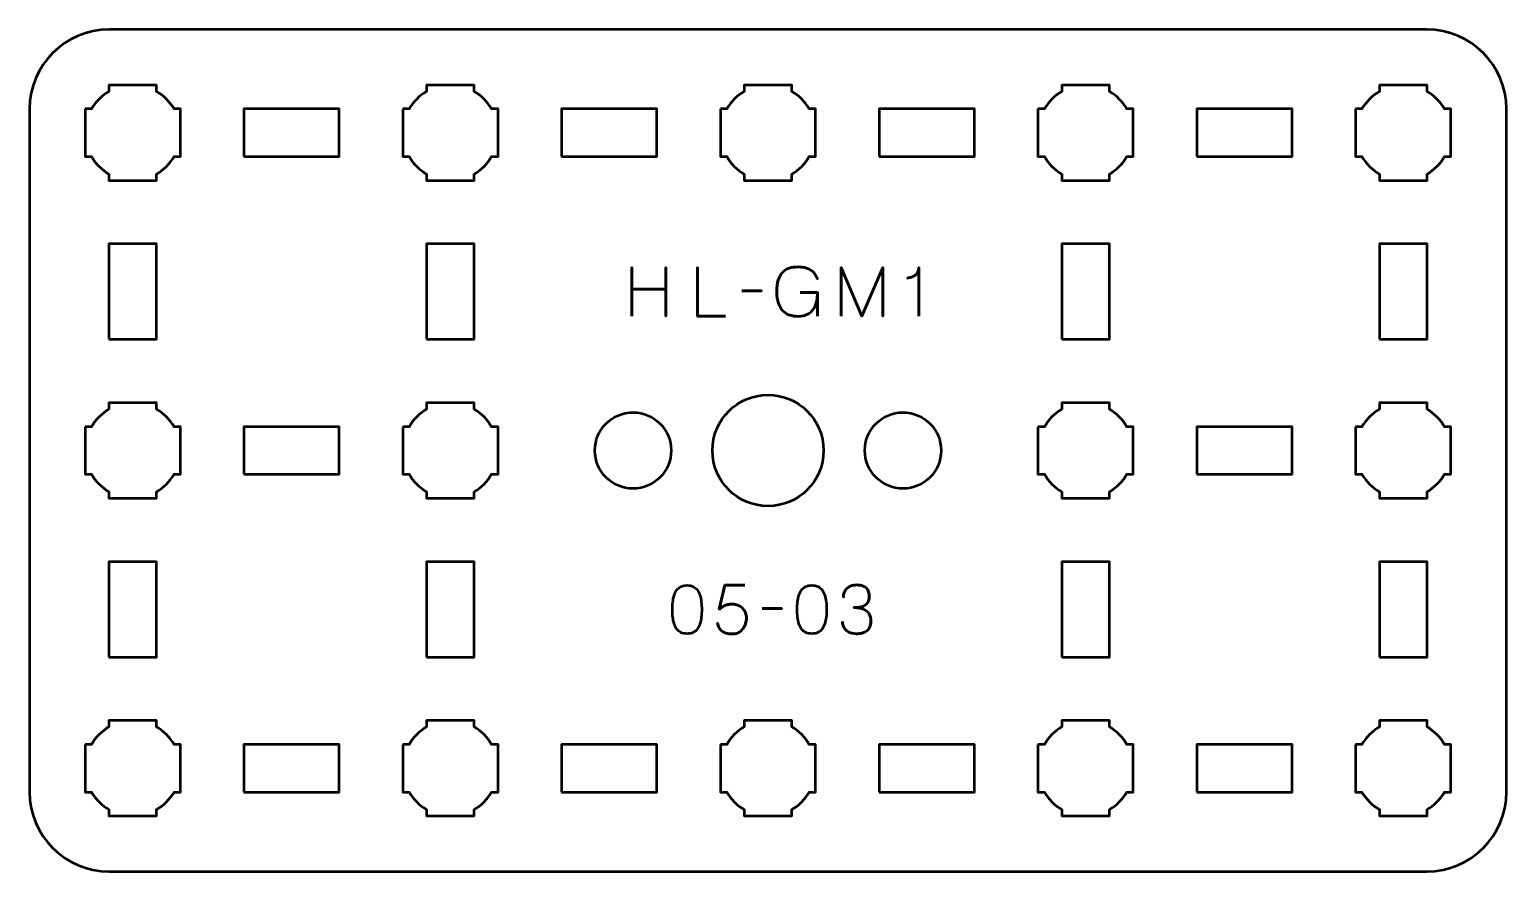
# Model space of a CAD drawing. Header units: centimetres. Extents: x -15.15 to -5.85, y -17.5 to -12.2.
import ezdxf

# ---------------------------------------------------------------- set-up
doc = ezdxf.new("R2010")
doc.units = ezdxf.units.CM
doc.header["$MEASUREMENT"] = 0
doc.layers.add('Layer 1', color=7, linetype='Continuous')

msp = doc.modelspace()

# ---------------------------------------------------------------- linework, layer by layer
at = {"layer": 'Layer 1', "lineweight": 53}
for points in [[(-14.65, -14.15), (-14.35, -14.15), (-14.35, -13.55), (-14.65, -13.55), (-14.65, -14.15)], [(-12.65, -14.15), (-12.35, -14.15), (-12.35, -13.55), (-12.65, -13.55), (-12.65, -14.15)], [(-8.65, -14.15), (-8.35, -14.15), (-8.35, -13.55), (-8.65, -13.55), (-8.65, -14.15)], [(-6.65, -14.15), (-6.35, -14.15), (-6.35, -13.55), (-6.65, -13.55), (-6.65, -14.15)], [(-14.65, -16.15), (-14.35, -16.15), (-14.35, -15.55), (-14.65, -15.55), (-14.65, -16.15)], [(-12.65, -16.15), (-12.35, -16.15), (-12.35, -15.55), (-12.65, -15.55), (-12.65, -16.15)], [(-8.65, -16.15), (-8.35, -16.15), (-8.35, -15.55), (-8.65, -15.55), (-8.65, -16.15)], [(-6.65, -16.15), (-6.35, -16.15), (-6.35, -15.55), (-6.65, -15.55), (-6.65, -16.15)]]:
    msp.add_lwpolyline(points, close=True, dxfattribs=at)
for centre, major_axis in [((-10.5, -14.85), (0, 0.35)), ((-11.35, -14.85), (0, 0.24)), ((-9.65, -14.85), (0, 0.24))]:
    msp.add_ellipse(centre, major_axis=major_axis, ratio=1, dxfattribs=at)
for points, knots in [([(-15.15, -17), (-15.15, -17), (-15.15, -12.7), (-15.15, -12.7), (-15.15, -12.7), (-15.15, -12.42391), (-14.92609, -12.2), (-14.65, -12.2), (-14.65, -12.2), (-14.65, -12.2), (-6.35, -12.2), (-6.35, -12.2), (-6.35, -12.2), (-6.07391, -12.2), (-5.85, -12.42391), (-5.85, -12.7), (-5.85, -12.7), (-5.85, -12.7), (-5.85, -17), (-5.85, -17), (-5.85, -17), (-5.85, -17.27609), (-6.07391, -17.5), (-6.35, -17.5), (-6.35, -17.5), (-6.35, -17.5), (-14.65, -17.5), (-14.65, -17.5), (-14.65, -17.5), (-14.92609, -17.5), (-15.15, -17.27609), (-15.15, -17)], [0, 0, 0, 0, 0.125, 0.125, 0.125, 0.125, 0.25, 0.25, 0.25, 0.25, 0.375, 0.375, 0.375, 0.375, 0.5, 0.5, 0.5, 0.5, 0.625, 0.625, 0.625, 0.625, 0.75, 0.75, 0.75, 0.75, 0.875, 0.875, 0.875, 0.875, 1, 1, 1, 1]), ([(-14.8, -12.7), (-14.8, -12.7), (-14.75985, -12.7), (-14.75985, -12.7), (-14.75985, -12.7), (-14.7335, -12.65447), (-14.69553, -12.6165), (-14.65, -12.59015), (-14.65, -12.59015), (-14.65, -12.59015), (-14.65, -12.55), (-14.65, -12.55), (-14.65, -12.55), (-14.65, -12.55), (-14.5, -12.55), (-14.5, -12.55), (-14.5, -12.55), (-14.5, -12.55), (-14.35, -12.55), (-14.35, -12.55), (-14.35, -12.55), (-14.35, -12.55), (-14.35, -12.59015), (-14.35, -12.59015), (-14.35, -12.59015), (-14.30447, -12.6165), (-14.2665, -12.65447), (-14.24015, -12.7), (-14.24015, -12.7), (-14.24015, -12.7), (-14.2, -12.7), (-14.2, -12.7), (-14.2, -12.7), (-14.2, -12.7), (-14.2, -12.85), (-14.2, -12.85), (-14.2, -12.85), (-14.2, -12.85), (-14.2, -13), (-14.2, -13), (-14.2, -13), (-14.2, -13), (-14.24015, -13), (-14.24015, -13), (-14.24015, -13), (-14.2665, -13.04553), (-14.30447, -13.0835), (-14.35, -13.10985), (-14.35, -13.10985), (-14.35, -13.10985), (-14.35, -13.15), (-14.35, -13.15), (-14.35, -13.15), (-14.35, -13.15), (-14.5, -13.15), (-14.5, -13.15), (-14.5, -13.15), (-14.5, -13.15), (-14.65, -13.15), (-14.65, -13.15), (-14.65, -13.15), (-14.65, -13.15), (-14.65, -13.10985), (-14.65, -13.10985), (-14.65, -13.10985), (-14.69553, -13.0835), (-14.7335, -13.04553), (-14.75985, -13), (-14.75985, -13), (-14.75985, -13), (-14.8, -13), (-14.8, -13), (-14.8, -13), (-14.8, -13), (-14.8, -12.85), (-14.8, -12.85), (-14.8, -12.85), (-14.8, -12.85), (-14.8, -12.7), (-14.8, -12.7)], [0, 0, 0, 0, 0.05, 0.05, 0.05, 0.05, 0.1, 0.1, 0.1, 0.1, 0.15, 0.15, 0.15, 0.15, 0.2, 0.2, 0.2, 0.2, 0.25, 0.25, 0.25, 0.25, 0.3, 0.3, 0.3, 0.3, 0.35, 0.35, 0.35, 0.35, 0.4, 0.4, 0.4, 0.4, 0.45, 0.45, 0.45, 0.45, 0.5, 0.5, 0.5, 0.5, 0.55, 0.55, 0.55, 0.55, 0.6, 0.6, 0.6, 0.6, 0.65, 0.65, 0.65, 0.65, 0.7, 0.7, 0.7, 0.7, 0.75, 0.75, 0.75, 0.75, 0.8, 0.8, 0.8, 0.8, 0.85, 0.85, 0.85, 0.85, 0.9, 0.9, 0.9, 0.9, 0.95, 0.95, 0.95, 0.95, 1, 1, 1, 1]), ([(-12.8, -12.7), (-12.8, -12.7), (-12.75985, -12.7), (-12.75985, -12.7), (-12.75985, -12.7), (-12.7335, -12.65447), (-12.69553, -12.6165), (-12.65, -12.59015), (-12.65, -12.59015), (-12.65, -12.59015), (-12.65, -12.55), (-12.65, -12.55), (-12.65, -12.55), (-12.65, -12.55), (-12.5, -12.55), (-12.5, -12.55), (-12.5, -12.55), (-12.5, -12.55), (-12.35, -12.55), (-12.35, -12.55), (-12.35, -12.55), (-12.35, -12.55), (-12.35, -12.59015), (-12.35, -12.59015), (-12.35, -12.59015), (-12.30447, -12.6165), (-12.2665, -12.65447), (-12.24015, -12.7), (-12.24015, -12.7), (-12.24015, -12.7), (-12.2, -12.7), (-12.2, -12.7), (-12.2, -12.7), (-12.2, -12.7), (-12.2, -12.85), (-12.2, -12.85), (-12.2, -12.85), (-12.2, -12.85), (-12.2, -13), (-12.2, -13), (-12.2, -13), (-12.2, -13), (-12.24015, -13), (-12.24015, -13), (-12.24015, -13), (-12.2665, -13.04553), (-12.30447, -13.0835), (-12.35, -13.10985), (-12.35, -13.10985), (-12.35, -13.10985), (-12.35, -13.15), (-12.35, -13.15), (-12.35, -13.15), (-12.35, -13.15), (-12.5, -13.15), (-12.5, -13.15), (-12.5, -13.15), (-12.5, -13.15), (-12.65, -13.15), (-12.65, -13.15), (-12.65, -13.15), (-12.65, -13.15), (-12.65, -13.10985), (-12.65, -13.10985), (-12.65, -13.10985), (-12.69553, -13.0835), (-12.7335, -13.04553), (-12.75985, -13), (-12.75985, -13), (-12.75985, -13), (-12.8, -13), (-12.8, -13), (-12.8, -13), (-12.8, -13), (-12.8, -12.85), (-12.8, -12.85), (-12.8, -12.85), (-12.8, -12.85), (-12.8, -12.7), (-12.8, -12.7)], [0, 0, 0, 0, 0.05, 0.05, 0.05, 0.05, 0.1, 0.1, 0.1, 0.1, 0.15, 0.15, 0.15, 0.15, 0.2, 0.2, 0.2, 0.2, 0.25, 0.25, 0.25, 0.25, 0.3, 0.3, 0.3, 0.3, 0.35, 0.35, 0.35, 0.35, 0.4, 0.4, 0.4, 0.4, 0.45, 0.45, 0.45, 0.45, 0.5, 0.5, 0.5, 0.5, 0.55, 0.55, 0.55, 0.55, 0.6, 0.6, 0.6, 0.6, 0.65, 0.65, 0.65, 0.65, 0.7, 0.7, 0.7, 0.7, 0.75, 0.75, 0.75, 0.75, 0.8, 0.8, 0.8, 0.8, 0.85, 0.85, 0.85, 0.85, 0.9, 0.9, 0.9, 0.9, 0.95, 0.95, 0.95, 0.95, 1, 1, 1, 1]), ([(-10.8, -12.7), (-10.8, -12.7), (-10.75985, -12.7), (-10.75985, -12.7), (-10.75985, -12.7), (-10.7335, -12.65447), (-10.69553, -12.6165), (-10.65, -12.59015), (-10.65, -12.59015), (-10.65, -12.59015), (-10.65, -12.55), (-10.65, -12.55), (-10.65, -12.55), (-10.65, -12.55), (-10.5, -12.55), (-10.5, -12.55), (-10.5, -12.55), (-10.5, -12.55), (-10.35, -12.55), (-10.35, -12.55), (-10.35, -12.55), (-10.35, -12.55), (-10.35, -12.59015), (-10.35, -12.59015), (-10.35, -12.59015), (-10.30447, -12.6165), (-10.2665, -12.65447), (-10.24015, -12.7), (-10.24015, -12.7), (-10.24015, -12.7), (-10.2, -12.7), (-10.2, -12.7), (-10.2, -12.7), (-10.2, -12.7), (-10.2, -12.85), (-10.2, -12.85), (-10.2, -12.85), (-10.2, -12.85), (-10.2, -13), (-10.2, -13), (-10.2, -13), (-10.2, -13), (-10.24015, -13), (-10.24015, -13), (-10.24015, -13), (-10.2665, -13.04553), (-10.30447, -13.0835), (-10.35, -13.10985), (-10.35, -13.10985), (-10.35, -13.10985), (-10.35, -13.15), (-10.35, -13.15), (-10.35, -13.15), (-10.35, -13.15), (-10.5, -13.15), (-10.5, -13.15), (-10.5, -13.15), (-10.5, -13.15), (-10.65, -13.15), (-10.65, -13.15), (-10.65, -13.15), (-10.65, -13.15), (-10.65, -13.10985), (-10.65, -13.10985), (-10.65, -13.10985), (-10.69553, -13.0835), (-10.7335, -13.04553), (-10.75985, -13), (-10.75985, -13), (-10.75985, -13), (-10.8, -13), (-10.8, -13), (-10.8, -13), (-10.8, -13), (-10.8, -12.85), (-10.8, -12.85), (-10.8, -12.85), (-10.8, -12.85), (-10.8, -12.7), (-10.8, -12.7)], [0, 0, 0, 0, 0.05, 0.05, 0.05, 0.05, 0.1, 0.1, 0.1, 0.1, 0.15, 0.15, 0.15, 0.15, 0.2, 0.2, 0.2, 0.2, 0.25, 0.25, 0.25, 0.25, 0.3, 0.3, 0.3, 0.3, 0.35, 0.35, 0.35, 0.35, 0.4, 0.4, 0.4, 0.4, 0.45, 0.45, 0.45, 0.45, 0.5, 0.5, 0.5, 0.5, 0.55, 0.55, 0.55, 0.55, 0.6, 0.6, 0.6, 0.6, 0.65, 0.65, 0.65, 0.65, 0.7, 0.7, 0.7, 0.7, 0.75, 0.75, 0.75, 0.75, 0.8, 0.8, 0.8, 0.8, 0.85, 0.85, 0.85, 0.85, 0.9, 0.9, 0.9, 0.9, 0.95, 0.95, 0.95, 0.95, 1, 1, 1, 1]), ([(-8.8, -12.7), (-8.8, -12.7), (-8.75985, -12.7), (-8.75985, -12.7), (-8.75985, -12.7), (-8.7335, -12.65447), (-8.69553, -12.6165), (-8.65, -12.59015), (-8.65, -12.59015), (-8.65, -12.59015), (-8.65, -12.55), (-8.65, -12.55), (-8.65, -12.55), (-8.65, -12.55), (-8.5, -12.55), (-8.5, -12.55), (-8.5, -12.55), (-8.5, -12.55), (-8.35, -12.55), (-8.35, -12.55), (-8.35, -12.55), (-8.35, -12.55), (-8.35, -12.59015), (-8.35, -12.59015), (-8.35, -12.59015), (-8.30447, -12.6165), (-8.2665, -12.65447), (-8.24015, -12.7), (-8.24015, -12.7), (-8.24015, -12.7), (-8.2, -12.7), (-8.2, -12.7), (-8.2, -12.7), (-8.2, -12.7), (-8.2, -12.85), (-8.2, -12.85), (-8.2, -12.85), (-8.2, -12.85), (-8.2, -13), (-8.2, -13), (-8.2, -13), (-8.2, -13), (-8.24015, -13), (-8.24015, -13), (-8.24015, -13), (-8.2665, -13.04553), (-8.30447, -13.0835), (-8.35, -13.10985), (-8.35, -13.10985), (-8.35, -13.10985), (-8.35, -13.15), (-8.35, -13.15), (-8.35, -13.15), (-8.35, -13.15), (-8.5, -13.15), (-8.5, -13.15), (-8.5, -13.15), (-8.5, -13.15), (-8.65, -13.15), (-8.65, -13.15), (-8.65, -13.15), (-8.65, -13.15), (-8.65, -13.10985), (-8.65, -13.10985), (-8.65, -13.10985), (-8.69553, -13.0835), (-8.7335, -13.04553), (-8.75985, -13), (-8.75985, -13), (-8.75985, -13), (-8.8, -13), (-8.8, -13), (-8.8, -13), (-8.8, -13), (-8.8, -12.85), (-8.8, -12.85), (-8.8, -12.85), (-8.8, -12.85), (-8.8, -12.7), (-8.8, -12.7)], [0, 0, 0, 0, 0.05, 0.05, 0.05, 0.05, 0.1, 0.1, 0.1, 0.1, 0.15, 0.15, 0.15, 0.15, 0.2, 0.2, 0.2, 0.2, 0.25, 0.25, 0.25, 0.25, 0.3, 0.3, 0.3, 0.3, 0.35, 0.35, 0.35, 0.35, 0.4, 0.4, 0.4, 0.4, 0.45, 0.45, 0.45, 0.45, 0.5, 0.5, 0.5, 0.5, 0.55, 0.55, 0.55, 0.55, 0.6, 0.6, 0.6, 0.6, 0.65, 0.65, 0.65, 0.65, 0.7, 0.7, 0.7, 0.7, 0.75, 0.75, 0.75, 0.75, 0.8, 0.8, 0.8, 0.8, 0.85, 0.85, 0.85, 0.85, 0.9, 0.9, 0.9, 0.9, 0.95, 0.95, 0.95, 0.95, 1, 1, 1, 1]), ([(-6.8, -12.7), (-6.8, -12.7), (-6.75985, -12.7), (-6.75985, -12.7), (-6.75985, -12.7), (-6.7335, -12.65447), (-6.69553, -12.6165), (-6.65, -12.59015), (-6.65, -12.59015), (-6.65, -12.59015), (-6.65, -12.55), (-6.65, -12.55), (-6.65, -12.55), (-6.65, -12.55), (-6.5, -12.55), (-6.5, -12.55), (-6.5, -12.55), (-6.5, -12.55), (-6.35, -12.55), (-6.35, -12.55), (-6.35, -12.55), (-6.35, -12.55), (-6.35, -12.59015), (-6.35, -12.59015), (-6.35, -12.59015), (-6.30447, -12.6165), (-6.2665, -12.65447), (-6.24015, -12.7), (-6.24015, -12.7), (-6.24015, -12.7), (-6.2, -12.7), (-6.2, -12.7), (-6.2, -12.7), (-6.2, -12.7), (-6.2, -12.85), (-6.2, -12.85), (-6.2, -12.85), (-6.2, -12.85), (-6.2, -13), (-6.2, -13), (-6.2, -13), (-6.2, -13), (-6.24015, -13), (-6.24015, -13), (-6.24015, -13), (-6.2665, -13.04553), (-6.30447, -13.0835), (-6.35, -13.10985), (-6.35, -13.10985), (-6.35, -13.10985), (-6.35, -13.15), (-6.35, -13.15), (-6.35, -13.15), (-6.35, -13.15), (-6.5, -13.15), (-6.5, -13.15), (-6.5, -13.15), (-6.5, -13.15), (-6.65, -13.15), (-6.65, -13.15), (-6.65, -13.15), (-6.65, -13.15), (-6.65, -13.10985), (-6.65, -13.10985), (-6.65, -13.10985), (-6.69553, -13.0835), (-6.7335, -13.04553), (-6.75985, -13), (-6.75985, -13), (-6.75985, -13), (-6.8, -13), (-6.8, -13), (-6.8, -13), (-6.8, -13), (-6.8, -12.85), (-6.8, -12.85), (-6.8, -12.85), (-6.8, -12.85), (-6.8, -12.7), (-6.8, -12.7)], [0, 0, 0, 0, 0.05, 0.05, 0.05, 0.05, 0.1, 0.1, 0.1, 0.1, 0.15, 0.15, 0.15, 0.15, 0.2, 0.2, 0.2, 0.2, 0.25, 0.25, 0.25, 0.25, 0.3, 0.3, 0.3, 0.3, 0.35, 0.35, 0.35, 0.35, 0.4, 0.4, 0.4, 0.4, 0.45, 0.45, 0.45, 0.45, 0.5, 0.5, 0.5, 0.5, 0.55, 0.55, 0.55, 0.55, 0.6, 0.6, 0.6, 0.6, 0.65, 0.65, 0.65, 0.65, 0.7, 0.7, 0.7, 0.7, 0.75, 0.75, 0.75, 0.75, 0.8, 0.8, 0.8, 0.8, 0.85, 0.85, 0.85, 0.85, 0.9, 0.9, 0.9, 0.9, 0.95, 0.95, 0.95, 0.95, 1, 1, 1, 1]), ([(-13.8, -13), (-13.8, -13), (-13.8, -12.7), (-13.8, -12.7), (-13.8, -12.7), (-13.8, -12.7), (-13.2, -12.7), (-13.2, -12.7), (-13.2, -12.7), (-13.2, -12.7), (-13.2, -13), (-13.2, -13), (-13.2, -13), (-13.2, -13), (-13.8, -13), (-13.8, -13)], [0, 0, 0, 0, 0.25, 0.25, 0.25, 0.25, 0.5, 0.5, 0.5, 0.5, 0.75, 0.75, 0.75, 0.75, 1, 1, 1, 1]), ([(-11.8, -13), (-11.8, -13), (-11.8, -12.7), (-11.8, -12.7), (-11.8, -12.7), (-11.8, -12.7), (-11.2, -12.7), (-11.2, -12.7), (-11.2, -12.7), (-11.2, -12.7), (-11.2, -13), (-11.2, -13), (-11.2, -13), (-11.2, -13), (-11.8, -13), (-11.8, -13)], [0, 0, 0, 0, 0.25, 0.25, 0.25, 0.25, 0.5, 0.5, 0.5, 0.5, 0.75, 0.75, 0.75, 0.75, 1, 1, 1, 1]), ([(-9.8, -13), (-9.8, -13), (-9.8, -12.7), (-9.8, -12.7), (-9.8, -12.7), (-9.8, -12.7), (-9.2, -12.7), (-9.2, -12.7), (-9.2, -12.7), (-9.2, -12.7), (-9.2, -13), (-9.2, -13), (-9.2, -13), (-9.2, -13), (-9.8, -13), (-9.8, -13)], [0, 0, 0, 0, 0.25, 0.25, 0.25, 0.25, 0.5, 0.5, 0.5, 0.5, 0.75, 0.75, 0.75, 0.75, 1, 1, 1, 1]), ([(-7.8, -13), (-7.8, -13), (-7.8, -12.7), (-7.8, -12.7), (-7.8, -12.7), (-7.8, -12.7), (-7.2, -12.7), (-7.2, -12.7), (-7.2, -12.7), (-7.2, -12.7), (-7.2, -13), (-7.2, -13), (-7.2, -13), (-7.2, -13), (-7.8, -13), (-7.8, -13)], [0, 0, 0, 0, 0.25, 0.25, 0.25, 0.25, 0.5, 0.5, 0.5, 0.5, 0.75, 0.75, 0.75, 0.75, 1, 1, 1, 1]), ([(-14.8, -14.7), (-14.8, -14.7), (-14.75985, -14.7), (-14.75985, -14.7), (-14.75985, -14.7), (-14.7335, -14.65447), (-14.69553, -14.6165), (-14.65, -14.59015), (-14.65, -14.59015), (-14.65, -14.59015), (-14.65, -14.55), (-14.65, -14.55), (-14.65, -14.55), (-14.65, -14.55), (-14.5, -14.55), (-14.5, -14.55), (-14.5, -14.55), (-14.5, -14.55), (-14.35, -14.55), (-14.35, -14.55), (-14.35, -14.55), (-14.35, -14.55), (-14.35, -14.59015), (-14.35, -14.59015), (-14.35, -14.59015), (-14.30447, -14.6165), (-14.2665, -14.65447), (-14.24015, -14.7), (-14.24015, -14.7), (-14.24015, -14.7), (-14.2, -14.7), (-14.2, -14.7), (-14.2, -14.7), (-14.2, -14.7), (-14.2, -14.85), (-14.2, -14.85), (-14.2, -14.85), (-14.2, -14.85), (-14.2, -15), (-14.2, -15), (-14.2, -15), (-14.2, -15), (-14.24015, -15), (-14.24015, -15), (-14.24015, -15), (-14.2665, -15.04553), (-14.30447, -15.0835), (-14.35, -15.10985), (-14.35, -15.10985), (-14.35, -15.10985), (-14.35, -15.15), (-14.35, -15.15), (-14.35, -15.15), (-14.35, -15.15), (-14.5, -15.15), (-14.5, -15.15), (-14.5, -15.15), (-14.5, -15.15), (-14.65, -15.15), (-14.65, -15.15), (-14.65, -15.15), (-14.65, -15.15), (-14.65, -15.10985), (-14.65, -15.10985), (-14.65, -15.10985), (-14.69553, -15.0835), (-14.7335, -15.04553), (-14.75985, -15), (-14.75985, -15), (-14.75985, -15), (-14.8, -15), (-14.8, -15), (-14.8, -15), (-14.8, -15), (-14.8, -14.85), (-14.8, -14.85), (-14.8, -14.85), (-14.8, -14.85), (-14.8, -14.7), (-14.8, -14.7)], [0, 0, 0, 0, 0.05, 0.05, 0.05, 0.05, 0.1, 0.1, 0.1, 0.1, 0.15, 0.15, 0.15, 0.15, 0.2, 0.2, 0.2, 0.2, 0.25, 0.25, 0.25, 0.25, 0.3, 0.3, 0.3, 0.3, 0.35, 0.35, 0.35, 0.35, 0.4, 0.4, 0.4, 0.4, 0.45, 0.45, 0.45, 0.45, 0.5, 0.5, 0.5, 0.5, 0.55, 0.55, 0.55, 0.55, 0.6, 0.6, 0.6, 0.6, 0.65, 0.65, 0.65, 0.65, 0.7, 0.7, 0.7, 0.7, 0.75, 0.75, 0.75, 0.75, 0.8, 0.8, 0.8, 0.8, 0.85, 0.85, 0.85, 0.85, 0.9, 0.9, 0.9, 0.9, 0.95, 0.95, 0.95, 0.95, 1, 1, 1, 1]), ([(-12.8, -14.7), (-12.8, -14.7), (-12.75985, -14.7), (-12.75985, -14.7), (-12.75985, -14.7), (-12.7335, -14.65447), (-12.69553, -14.6165), (-12.65, -14.59015), (-12.65, -14.59015), (-12.65, -14.59015), (-12.65, -14.55), (-12.65, -14.55), (-12.65, -14.55), (-12.65, -14.55), (-12.5, -14.55), (-12.5, -14.55), (-12.5, -14.55), (-12.5, -14.55), (-12.35, -14.55), (-12.35, -14.55), (-12.35, -14.55), (-12.35, -14.55), (-12.35, -14.59015), (-12.35, -14.59015), (-12.35, -14.59015), (-12.30447, -14.6165), (-12.2665, -14.65447), (-12.24015, -14.7), (-12.24015, -14.7), (-12.24015, -14.7), (-12.2, -14.7), (-12.2, -14.7), (-12.2, -14.7), (-12.2, -14.7), (-12.2, -14.85), (-12.2, -14.85), (-12.2, -14.85), (-12.2, -14.85), (-12.2, -15), (-12.2, -15), (-12.2, -15), (-12.2, -15), (-12.24015, -15), (-12.24015, -15), (-12.24015, -15), (-12.2665, -15.04553), (-12.30447, -15.0835), (-12.35, -15.10985), (-12.35, -15.10985), (-12.35, -15.10985), (-12.35, -15.15), (-12.35, -15.15), (-12.35, -15.15), (-12.35, -15.15), (-12.5, -15.15), (-12.5, -15.15), (-12.5, -15.15), (-12.5, -15.15), (-12.65, -15.15), (-12.65, -15.15), (-12.65, -15.15), (-12.65, -15.15), (-12.65, -15.10985), (-12.65, -15.10985), (-12.65, -15.10985), (-12.69553, -15.0835), (-12.7335, -15.04553), (-12.75985, -15), (-12.75985, -15), (-12.75985, -15), (-12.8, -15), (-12.8, -15), (-12.8, -15), (-12.8, -15), (-12.8, -14.85), (-12.8, -14.85), (-12.8, -14.85), (-12.8, -14.85), (-12.8, -14.7), (-12.8, -14.7)], [0, 0, 0, 0, 0.05, 0.05, 0.05, 0.05, 0.1, 0.1, 0.1, 0.1, 0.15, 0.15, 0.15, 0.15, 0.2, 0.2, 0.2, 0.2, 0.25, 0.25, 0.25, 0.25, 0.3, 0.3, 0.3, 0.3, 0.35, 0.35, 0.35, 0.35, 0.4, 0.4, 0.4, 0.4, 0.45, 0.45, 0.45, 0.45, 0.5, 0.5, 0.5, 0.5, 0.55, 0.55, 0.55, 0.55, 0.6, 0.6, 0.6, 0.6, 0.65, 0.65, 0.65, 0.65, 0.7, 0.7, 0.7, 0.7, 0.75, 0.75, 0.75, 0.75, 0.8, 0.8, 0.8, 0.8, 0.85, 0.85, 0.85, 0.85, 0.9, 0.9, 0.9, 0.9, 0.95, 0.95, 0.95, 0.95, 1, 1, 1, 1]), ([(-8.8, -14.7), (-8.8, -14.7), (-8.75985, -14.7), (-8.75985, -14.7), (-8.75985, -14.7), (-8.7335, -14.65447), (-8.69553, -14.6165), (-8.65, -14.59015), (-8.65, -14.59015), (-8.65, -14.59015), (-8.65, -14.55), (-8.65, -14.55), (-8.65, -14.55), (-8.65, -14.55), (-8.5, -14.55), (-8.5, -14.55), (-8.5, -14.55), (-8.5, -14.55), (-8.35, -14.55), (-8.35, -14.55), (-8.35, -14.55), (-8.35, -14.55), (-8.35, -14.59015), (-8.35, -14.59015), (-8.35, -14.59015), (-8.30447, -14.6165), (-8.2665, -14.65447), (-8.24015, -14.7), (-8.24015, -14.7), (-8.24015, -14.7), (-8.2, -14.7), (-8.2, -14.7), (-8.2, -14.7), (-8.2, -14.7), (-8.2, -14.85), (-8.2, -14.85), (-8.2, -14.85), (-8.2, -14.85), (-8.2, -15), (-8.2, -15), (-8.2, -15), (-8.2, -15), (-8.24015, -15), (-8.24015, -15), (-8.24015, -15), (-8.2665, -15.04553), (-8.30447, -15.0835), (-8.35, -15.10985), (-8.35, -15.10985), (-8.35, -15.10985), (-8.35, -15.15), (-8.35, -15.15), (-8.35, -15.15), (-8.35, -15.15), (-8.5, -15.15), (-8.5, -15.15), (-8.5, -15.15), (-8.5, -15.15), (-8.65, -15.15), (-8.65, -15.15), (-8.65, -15.15), (-8.65, -15.15), (-8.65, -15.10985), (-8.65, -15.10985), (-8.65, -15.10985), (-8.69553, -15.0835), (-8.7335, -15.04553), (-8.75985, -15), (-8.75985, -15), (-8.75985, -15), (-8.8, -15), (-8.8, -15), (-8.8, -15), (-8.8, -15), (-8.8, -14.85), (-8.8, -14.85), (-8.8, -14.85), (-8.8, -14.85), (-8.8, -14.7), (-8.8, -14.7)], [0, 0, 0, 0, 0.05, 0.05, 0.05, 0.05, 0.1, 0.1, 0.1, 0.1, 0.15, 0.15, 0.15, 0.15, 0.2, 0.2, 0.2, 0.2, 0.25, 0.25, 0.25, 0.25, 0.3, 0.3, 0.3, 0.3, 0.35, 0.35, 0.35, 0.35, 0.4, 0.4, 0.4, 0.4, 0.45, 0.45, 0.45, 0.45, 0.5, 0.5, 0.5, 0.5, 0.55, 0.55, 0.55, 0.55, 0.6, 0.6, 0.6, 0.6, 0.65, 0.65, 0.65, 0.65, 0.7, 0.7, 0.7, 0.7, 0.75, 0.75, 0.75, 0.75, 0.8, 0.8, 0.8, 0.8, 0.85, 0.85, 0.85, 0.85, 0.9, 0.9, 0.9, 0.9, 0.95, 0.95, 0.95, 0.95, 1, 1, 1, 1]), ([(-6.8, -14.7), (-6.8, -14.7), (-6.75985, -14.7), (-6.75985, -14.7), (-6.75985, -14.7), (-6.7335, -14.65447), (-6.69553, -14.6165), (-6.65, -14.59015), (-6.65, -14.59015), (-6.65, -14.59015), (-6.65, -14.55), (-6.65, -14.55), (-6.65, -14.55), (-6.65, -14.55), (-6.5, -14.55), (-6.5, -14.55), (-6.5, -14.55), (-6.5, -14.55), (-6.35, -14.55), (-6.35, -14.55), (-6.35, -14.55), (-6.35, -14.55), (-6.35, -14.59015), (-6.35, -14.59015), (-6.35, -14.59015), (-6.30447, -14.6165), (-6.2665, -14.65447), (-6.24015, -14.7), (-6.24015, -14.7), (-6.24015, -14.7), (-6.2, -14.7), (-6.2, -14.7), (-6.2, -14.7), (-6.2, -14.7), (-6.2, -14.85), (-6.2, -14.85), (-6.2, -14.85), (-6.2, -14.85), (-6.2, -15), (-6.2, -15), (-6.2, -15), (-6.2, -15), (-6.24015, -15), (-6.24015, -15), (-6.24015, -15), (-6.2665, -15.04553), (-6.30447, -15.0835), (-6.35, -15.10985), (-6.35, -15.10985), (-6.35, -15.10985), (-6.35, -15.15), (-6.35, -15.15), (-6.35, -15.15), (-6.35, -15.15), (-6.5, -15.15), (-6.5, -15.15), (-6.5, -15.15), (-6.5, -15.15), (-6.65, -15.15), (-6.65, -15.15), (-6.65, -15.15), (-6.65, -15.15), (-6.65, -15.10985), (-6.65, -15.10985), (-6.65, -15.10985), (-6.69553, -15.0835), (-6.7335, -15.04553), (-6.75985, -15), (-6.75985, -15), (-6.75985, -15), (-6.8, -15), (-6.8, -15), (-6.8, -15), (-6.8, -15), (-6.8, -14.85), (-6.8, -14.85), (-6.8, -14.85), (-6.8, -14.85), (-6.8, -14.7), (-6.8, -14.7)], [0, 0, 0, 0, 0.05, 0.05, 0.05, 0.05, 0.1, 0.1, 0.1, 0.1, 0.15, 0.15, 0.15, 0.15, 0.2, 0.2, 0.2, 0.2, 0.25, 0.25, 0.25, 0.25, 0.3, 0.3, 0.3, 0.3, 0.35, 0.35, 0.35, 0.35, 0.4, 0.4, 0.4, 0.4, 0.45, 0.45, 0.45, 0.45, 0.5, 0.5, 0.5, 0.5, 0.55, 0.55, 0.55, 0.55, 0.6, 0.6, 0.6, 0.6, 0.65, 0.65, 0.65, 0.65, 0.7, 0.7, 0.7, 0.7, 0.75, 0.75, 0.75, 0.75, 0.8, 0.8, 0.8, 0.8, 0.85, 0.85, 0.85, 0.85, 0.9, 0.9, 0.9, 0.9, 0.95, 0.95, 0.95, 0.95, 1, 1, 1, 1]), ([(-13.8, -15), (-13.8, -15), (-13.8, -14.7), (-13.8, -14.7), (-13.8, -14.7), (-13.8, -14.7), (-13.2, -14.7), (-13.2, -14.7), (-13.2, -14.7), (-13.2, -14.7), (-13.2, -15), (-13.2, -15), (-13.2, -15), (-13.2, -15), (-13.8, -15), (-13.8, -15)], [0, 0, 0, 0, 0.25, 0.25, 0.25, 0.25, 0.5, 0.5, 0.5, 0.5, 0.75, 0.75, 0.75, 0.75, 1, 1, 1, 1]), ([(-7.8, -15), (-7.8, -15), (-7.8, -14.7), (-7.8, -14.7), (-7.8, -14.7), (-7.8, -14.7), (-7.2, -14.7), (-7.2, -14.7), (-7.2, -14.7), (-7.2, -14.7), (-7.2, -15), (-7.2, -15), (-7.2, -15), (-7.2, -15), (-7.8, -15), (-7.8, -15)], [0, 0, 0, 0, 0.25, 0.25, 0.25, 0.25, 0.5, 0.5, 0.5, 0.5, 0.75, 0.75, 0.75, 0.75, 1, 1, 1, 1]), ([(-14.8, -16.7), (-14.8, -16.7), (-14.75985, -16.7), (-14.75985, -16.7), (-14.75985, -16.7), (-14.7335, -16.65447), (-14.69553, -16.6165), (-14.65, -16.59015), (-14.65, -16.59015), (-14.65, -16.59015), (-14.65, -16.55), (-14.65, -16.55), (-14.65, -16.55), (-14.65, -16.55), (-14.5, -16.55), (-14.5, -16.55), (-14.5, -16.55), (-14.5, -16.55), (-14.35, -16.55), (-14.35, -16.55), (-14.35, -16.55), (-14.35, -16.55), (-14.35, -16.59015), (-14.35, -16.59015), (-14.35, -16.59015), (-14.30447, -16.6165), (-14.2665, -16.65447), (-14.24015, -16.7), (-14.24015, -16.7), (-14.24015, -16.7), (-14.2, -16.7), (-14.2, -16.7), (-14.2, -16.7), (-14.2, -16.7), (-14.2, -16.85), (-14.2, -16.85), (-14.2, -16.85), (-14.2, -16.85), (-14.2, -17), (-14.2, -17), (-14.2, -17), (-14.2, -17), (-14.24015, -17), (-14.24015, -17), (-14.24015, -17), (-14.2665, -17.04553), (-14.30447, -17.0835), (-14.35, -17.10985), (-14.35, -17.10985), (-14.35, -17.10985), (-14.35, -17.15), (-14.35, -17.15), (-14.35, -17.15), (-14.35, -17.15), (-14.5, -17.15), (-14.5, -17.15), (-14.5, -17.15), (-14.5, -17.15), (-14.65, -17.15), (-14.65, -17.15), (-14.65, -17.15), (-14.65, -17.15), (-14.65, -17.10985), (-14.65, -17.10985), (-14.65, -17.10985), (-14.69553, -17.0835), (-14.7335, -17.04553), (-14.75985, -17), (-14.75985, -17), (-14.75985, -17), (-14.8, -17), (-14.8, -17), (-14.8, -17), (-14.8, -17), (-14.8, -16.85), (-14.8, -16.85), (-14.8, -16.85), (-14.8, -16.85), (-14.8, -16.7), (-14.8, -16.7)], [0, 0, 0, 0, 0.05, 0.05, 0.05, 0.05, 0.1, 0.1, 0.1, 0.1, 0.15, 0.15, 0.15, 0.15, 0.2, 0.2, 0.2, 0.2, 0.25, 0.25, 0.25, 0.25, 0.3, 0.3, 0.3, 0.3, 0.35, 0.35, 0.35, 0.35, 0.4, 0.4, 0.4, 0.4, 0.45, 0.45, 0.45, 0.45, 0.5, 0.5, 0.5, 0.5, 0.55, 0.55, 0.55, 0.55, 0.6, 0.6, 0.6, 0.6, 0.65, 0.65, 0.65, 0.65, 0.7, 0.7, 0.7, 0.7, 0.75, 0.75, 0.75, 0.75, 0.8, 0.8, 0.8, 0.8, 0.85, 0.85, 0.85, 0.85, 0.9, 0.9, 0.9, 0.9, 0.95, 0.95, 0.95, 0.95, 1, 1, 1, 1]), ([(-12.8, -16.7), (-12.8, -16.7), (-12.75985, -16.7), (-12.75985, -16.7), (-12.75985, -16.7), (-12.7335, -16.65447), (-12.69553, -16.6165), (-12.65, -16.59015), (-12.65, -16.59015), (-12.65, -16.59015), (-12.65, -16.55), (-12.65, -16.55), (-12.65, -16.55), (-12.65, -16.55), (-12.5, -16.55), (-12.5, -16.55), (-12.5, -16.55), (-12.5, -16.55), (-12.35, -16.55), (-12.35, -16.55), (-12.35, -16.55), (-12.35, -16.55), (-12.35, -16.59015), (-12.35, -16.59015), (-12.35, -16.59015), (-12.30447, -16.6165), (-12.2665, -16.65447), (-12.24015, -16.7), (-12.24015, -16.7), (-12.24015, -16.7), (-12.2, -16.7), (-12.2, -16.7), (-12.2, -16.7), (-12.2, -16.7), (-12.2, -16.85), (-12.2, -16.85), (-12.2, -16.85), (-12.2, -16.85), (-12.2, -17), (-12.2, -17), (-12.2, -17), (-12.2, -17), (-12.24015, -17), (-12.24015, -17), (-12.24015, -17), (-12.2665, -17.04553), (-12.30447, -17.0835), (-12.35, -17.10985), (-12.35, -17.10985), (-12.35, -17.10985), (-12.35, -17.15), (-12.35, -17.15), (-12.35, -17.15), (-12.35, -17.15), (-12.5, -17.15), (-12.5, -17.15), (-12.5, -17.15), (-12.5, -17.15), (-12.65, -17.15), (-12.65, -17.15), (-12.65, -17.15), (-12.65, -17.15), (-12.65, -17.10985), (-12.65, -17.10985), (-12.65, -17.10985), (-12.69553, -17.0835), (-12.7335, -17.04553), (-12.75985, -17), (-12.75985, -17), (-12.75985, -17), (-12.8, -17), (-12.8, -17), (-12.8, -17), (-12.8, -17), (-12.8, -16.85), (-12.8, -16.85), (-12.8, -16.85), (-12.8, -16.85), (-12.8, -16.7), (-12.8, -16.7)], [0, 0, 0, 0, 0.05, 0.05, 0.05, 0.05, 0.1, 0.1, 0.1, 0.1, 0.15, 0.15, 0.15, 0.15, 0.2, 0.2, 0.2, 0.2, 0.25, 0.25, 0.25, 0.25, 0.3, 0.3, 0.3, 0.3, 0.35, 0.35, 0.35, 0.35, 0.4, 0.4, 0.4, 0.4, 0.45, 0.45, 0.45, 0.45, 0.5, 0.5, 0.5, 0.5, 0.55, 0.55, 0.55, 0.55, 0.6, 0.6, 0.6, 0.6, 0.65, 0.65, 0.65, 0.65, 0.7, 0.7, 0.7, 0.7, 0.75, 0.75, 0.75, 0.75, 0.8, 0.8, 0.8, 0.8, 0.85, 0.85, 0.85, 0.85, 0.9, 0.9, 0.9, 0.9, 0.95, 0.95, 0.95, 0.95, 1, 1, 1, 1]), ([(-10.8, -16.7), (-10.8, -16.7), (-10.75985, -16.7), (-10.75985, -16.7), (-10.75985, -16.7), (-10.7335, -16.65447), (-10.69553, -16.6165), (-10.65, -16.59015), (-10.65, -16.59015), (-10.65, -16.59015), (-10.65, -16.55), (-10.65, -16.55), (-10.65, -16.55), (-10.65, -16.55), (-10.5, -16.55), (-10.5, -16.55), (-10.5, -16.55), (-10.5, -16.55), (-10.35, -16.55), (-10.35, -16.55), (-10.35, -16.55), (-10.35, -16.55), (-10.35, -16.59015), (-10.35, -16.59015), (-10.35, -16.59015), (-10.30447, -16.6165), (-10.2665, -16.65447), (-10.24015, -16.7), (-10.24015, -16.7), (-10.24015, -16.7), (-10.2, -16.7), (-10.2, -16.7), (-10.2, -16.7), (-10.2, -16.7), (-10.2, -16.85), (-10.2, -16.85), (-10.2, -16.85), (-10.2, -16.85), (-10.2, -17), (-10.2, -17), (-10.2, -17), (-10.2, -17), (-10.24015, -17), (-10.24015, -17), (-10.24015, -17), (-10.2665, -17.04553), (-10.30447, -17.0835), (-10.35, -17.10985), (-10.35, -17.10985), (-10.35, -17.10985), (-10.35, -17.15), (-10.35, -17.15), (-10.35, -17.15), (-10.35, -17.15), (-10.5, -17.15), (-10.5, -17.15), (-10.5, -17.15), (-10.5, -17.15), (-10.65, -17.15), (-10.65, -17.15), (-10.65, -17.15), (-10.65, -17.15), (-10.65, -17.10985), (-10.65, -17.10985), (-10.65, -17.10985), (-10.69553, -17.0835), (-10.7335, -17.04553), (-10.75985, -17), (-10.75985, -17), (-10.75985, -17), (-10.8, -17), (-10.8, -17), (-10.8, -17), (-10.8, -17), (-10.8, -16.85), (-10.8, -16.85), (-10.8, -16.85), (-10.8, -16.85), (-10.8, -16.7), (-10.8, -16.7)], [0, 0, 0, 0, 0.05, 0.05, 0.05, 0.05, 0.1, 0.1, 0.1, 0.1, 0.15, 0.15, 0.15, 0.15, 0.2, 0.2, 0.2, 0.2, 0.25, 0.25, 0.25, 0.25, 0.3, 0.3, 0.3, 0.3, 0.35, 0.35, 0.35, 0.35, 0.4, 0.4, 0.4, 0.4, 0.45, 0.45, 0.45, 0.45, 0.5, 0.5, 0.5, 0.5, 0.55, 0.55, 0.55, 0.55, 0.6, 0.6, 0.6, 0.6, 0.65, 0.65, 0.65, 0.65, 0.7, 0.7, 0.7, 0.7, 0.75, 0.75, 0.75, 0.75, 0.8, 0.8, 0.8, 0.8, 0.85, 0.85, 0.85, 0.85, 0.9, 0.9, 0.9, 0.9, 0.95, 0.95, 0.95, 0.95, 1, 1, 1, 1]), ([(-8.8, -16.7), (-8.8, -16.7), (-8.75985, -16.7), (-8.75985, -16.7), (-8.75985, -16.7), (-8.7335, -16.65447), (-8.69553, -16.6165), (-8.65, -16.59015), (-8.65, -16.59015), (-8.65, -16.59015), (-8.65, -16.55), (-8.65, -16.55), (-8.65, -16.55), (-8.65, -16.55), (-8.5, -16.55), (-8.5, -16.55), (-8.5, -16.55), (-8.5, -16.55), (-8.35, -16.55), (-8.35, -16.55), (-8.35, -16.55), (-8.35, -16.55), (-8.35, -16.59015), (-8.35, -16.59015), (-8.35, -16.59015), (-8.30447, -16.6165), (-8.2665, -16.65447), (-8.24015, -16.7), (-8.24015, -16.7), (-8.24015, -16.7), (-8.2, -16.7), (-8.2, -16.7), (-8.2, -16.7), (-8.2, -16.7), (-8.2, -16.85), (-8.2, -16.85), (-8.2, -16.85), (-8.2, -16.85), (-8.2, -17), (-8.2, -17), (-8.2, -17), (-8.2, -17), (-8.24015, -17), (-8.24015, -17), (-8.24015, -17), (-8.2665, -17.04553), (-8.30447, -17.0835), (-8.35, -17.10985), (-8.35, -17.10985), (-8.35, -17.10985), (-8.35, -17.15), (-8.35, -17.15), (-8.35, -17.15), (-8.35, -17.15), (-8.5, -17.15), (-8.5, -17.15), (-8.5, -17.15), (-8.5, -17.15), (-8.65, -17.15), (-8.65, -17.15), (-8.65, -17.15), (-8.65, -17.15), (-8.65, -17.10985), (-8.65, -17.10985), (-8.65, -17.10985), (-8.69553, -17.0835), (-8.7335, -17.04553), (-8.75985, -17), (-8.75985, -17), (-8.75985, -17), (-8.8, -17), (-8.8, -17), (-8.8, -17), (-8.8, -17), (-8.8, -16.85), (-8.8, -16.85), (-8.8, -16.85), (-8.8, -16.85), (-8.8, -16.7), (-8.8, -16.7)], [0, 0, 0, 0, 0.05, 0.05, 0.05, 0.05, 0.1, 0.1, 0.1, 0.1, 0.15, 0.15, 0.15, 0.15, 0.2, 0.2, 0.2, 0.2, 0.25, 0.25, 0.25, 0.25, 0.3, 0.3, 0.3, 0.3, 0.35, 0.35, 0.35, 0.35, 0.4, 0.4, 0.4, 0.4, 0.45, 0.45, 0.45, 0.45, 0.5, 0.5, 0.5, 0.5, 0.55, 0.55, 0.55, 0.55, 0.6, 0.6, 0.6, 0.6, 0.65, 0.65, 0.65, 0.65, 0.7, 0.7, 0.7, 0.7, 0.75, 0.75, 0.75, 0.75, 0.8, 0.8, 0.8, 0.8, 0.85, 0.85, 0.85, 0.85, 0.9, 0.9, 0.9, 0.9, 0.95, 0.95, 0.95, 0.95, 1, 1, 1, 1]), ([(-6.8, -16.7), (-6.8, -16.7), (-6.75985, -16.7), (-6.75985, -16.7), (-6.75985, -16.7), (-6.7335, -16.65447), (-6.69553, -16.6165), (-6.65, -16.59015), (-6.65, -16.59015), (-6.65, -16.59015), (-6.65, -16.55), (-6.65, -16.55), (-6.65, -16.55), (-6.65, -16.55), (-6.5, -16.55), (-6.5, -16.55), (-6.5, -16.55), (-6.5, -16.55), (-6.35, -16.55), (-6.35, -16.55), (-6.35, -16.55), (-6.35, -16.55), (-6.35, -16.59015), (-6.35, -16.59015), (-6.35, -16.59015), (-6.30447, -16.6165), (-6.2665, -16.65447), (-6.24015, -16.7), (-6.24015, -16.7), (-6.24015, -16.7), (-6.2, -16.7), (-6.2, -16.7), (-6.2, -16.7), (-6.2, -16.7), (-6.2, -16.85), (-6.2, -16.85), (-6.2, -16.85), (-6.2, -16.85), (-6.2, -17), (-6.2, -17), (-6.2, -17), (-6.2, -17), (-6.24015, -17), (-6.24015, -17), (-6.24015, -17), (-6.2665, -17.04553), (-6.30447, -17.0835), (-6.35, -17.10985), (-6.35, -17.10985), (-6.35, -17.10985), (-6.35, -17.15), (-6.35, -17.15), (-6.35, -17.15), (-6.35, -17.15), (-6.5, -17.15), (-6.5, -17.15), (-6.5, -17.15), (-6.5, -17.15), (-6.65, -17.15), (-6.65, -17.15), (-6.65, -17.15), (-6.65, -17.15), (-6.65, -17.10985), (-6.65, -17.10985), (-6.65, -17.10985), (-6.69553, -17.0835), (-6.7335, -17.04553), (-6.75985, -17), (-6.75985, -17), (-6.75985, -17), (-6.8, -17), (-6.8, -17), (-6.8, -17), (-6.8, -17), (-6.8, -16.85), (-6.8, -16.85), (-6.8, -16.85), (-6.8, -16.85), (-6.8, -16.7), (-6.8, -16.7)], [0, 0, 0, 0, 0.05, 0.05, 0.05, 0.05, 0.1, 0.1, 0.1, 0.1, 0.15, 0.15, 0.15, 0.15, 0.2, 0.2, 0.2, 0.2, 0.25, 0.25, 0.25, 0.25, 0.3, 0.3, 0.3, 0.3, 0.35, 0.35, 0.35, 0.35, 0.4, 0.4, 0.4, 0.4, 0.45, 0.45, 0.45, 0.45, 0.5, 0.5, 0.5, 0.5, 0.55, 0.55, 0.55, 0.55, 0.6, 0.6, 0.6, 0.6, 0.65, 0.65, 0.65, 0.65, 0.7, 0.7, 0.7, 0.7, 0.75, 0.75, 0.75, 0.75, 0.8, 0.8, 0.8, 0.8, 0.85, 0.85, 0.85, 0.85, 0.9, 0.9, 0.9, 0.9, 0.95, 0.95, 0.95, 0.95, 1, 1, 1, 1]), ([(-13.8, -17), (-13.8, -17), (-13.8, -16.7), (-13.8, -16.7), (-13.8, -16.7), (-13.8, -16.7), (-13.2, -16.7), (-13.2, -16.7), (-13.2, -16.7), (-13.2, -16.7), (-13.2, -17), (-13.2, -17), (-13.2, -17), (-13.2, -17), (-13.8, -17), (-13.8, -17)], [0, 0, 0, 0, 0.25, 0.25, 0.25, 0.25, 0.5, 0.5, 0.5, 0.5, 0.75, 0.75, 0.75, 0.75, 1, 1, 1, 1]), ([(-11.8, -17), (-11.8, -17), (-11.8, -16.7), (-11.8, -16.7), (-11.8, -16.7), (-11.8, -16.7), (-11.2, -16.7), (-11.2, -16.7), (-11.2, -16.7), (-11.2, -16.7), (-11.2, -17), (-11.2, -17), (-11.2, -17), (-11.2, -17), (-11.8, -17), (-11.8, -17)], [0, 0, 0, 0, 0.25, 0.25, 0.25, 0.25, 0.5, 0.5, 0.5, 0.5, 0.75, 0.75, 0.75, 0.75, 1, 1, 1, 1]), ([(-9.8, -17), (-9.8, -17), (-9.8, -16.7), (-9.8, -16.7), (-9.8, -16.7), (-9.8, -16.7), (-9.2, -16.7), (-9.2, -16.7), (-9.2, -16.7), (-9.2, -16.7), (-9.2, -17), (-9.2, -17), (-9.2, -17), (-9.2, -17), (-9.8, -17), (-9.8, -17)], [0, 0, 0, 0, 0.25, 0.25, 0.25, 0.25, 0.5, 0.5, 0.5, 0.5, 0.75, 0.75, 0.75, 0.75, 1, 1, 1, 1]), ([(-7.8, -17), (-7.8, -17), (-7.8, -16.7), (-7.8, -16.7), (-7.8, -16.7), (-7.8, -16.7), (-7.2, -16.7), (-7.2, -16.7), (-7.2, -16.7), (-7.2, -16.7), (-7.2, -17), (-7.2, -17), (-7.2, -17), (-7.2, -17), (-7.8, -17), (-7.8, -17)], [0, 0, 0, 0, 0.25, 0.25, 0.25, 0.25, 0.5, 0.5, 0.5, 0.5, 0.75, 0.75, 0.75, 0.75, 1, 1, 1, 1])]:
    msp.add_open_spline(points, degree=3, knots=knots, dxfattribs=at)
at = {"layer": 'Layer 1', "color": 5, "lineweight": 53}
for points, knots in [([(-11.35809, -14.00346), (-11.35809, -14.00346), (-11.35809, -13.83455), (-11.35809, -13.83455), (-11.35809, -13.83455), (-11.35809, -13.83455), (-11.14262, -13.83455), (-11.14262, -13.83455), (-11.14262, -13.83455), (-11.14262, -13.83455), (-11.14262, -14.00346), (-11.14262, -14.00346), (-11.14262, -14.00346), (-11.14262, -14.00346), (-11.14262, -13.69866), (-11.14262, -13.69866), (-11.14262, -13.69866), (-11.14262, -13.69866), (-11.14262, -13.83455), (-11.14262, -13.83455), (-11.14262, -13.83455), (-11.14262, -13.83455), (-11.35809, -13.83455), (-11.35809, -13.83455), (-11.35809, -13.83455), (-11.35809, -13.83455), (-11.35809, -13.69866), (-11.35809, -13.69866), (-11.35809, -13.69866), (-11.35809, -13.69866), (-11.35809, -14.00346), (-11.35809, -14.00346)], [0, 0, 0, 0, 0.125, 0.125, 0.125, 0.125, 0.25, 0.25, 0.25, 0.25, 0.375, 0.375, 0.375, 0.375, 0.5, 0.5, 0.5, 0.5, 0.625, 0.625, 0.625, 0.625, 0.75, 0.75, 0.75, 0.75, 0.875, 0.875, 0.875, 0.875, 1, 1, 1, 1]), ([(-10.7667, -14.00346), (-10.7667, -14.00346), (-10.94492, -14.00346), (-10.94492, -14.00346), (-10.94492, -14.00346), (-10.94492, -14.00346), (-10.94492, -13.69824), (-10.94492, -13.69824), (-10.94492, -13.69824), (-10.94492, -13.69824), (-10.94492, -14.00346), (-10.94492, -14.00346), (-10.94492, -14.00346), (-10.94492, -14.00346), (-10.7667, -14.00346), (-10.7667, -14.00346)], [0, 0, 0, 0, 0.25, 0.25, 0.25, 0.25, 0.5, 0.5, 0.5, 0.5, 0.75, 0.75, 0.75, 0.75, 1, 1, 1, 1]), ([(-10.29765, -13.85529), (-10.29765, -13.85529), (-10.18886, -13.85529), (-10.18886, -13.85529), (-10.18886, -13.85529), (-10.189, -13.88994), (-10.19394, -13.91837), (-10.20382, -13.94052), (-10.20382, -13.94052), (-10.21369, -13.96275), (-10.22766, -13.97912), (-10.24587, -13.98977), (-10.24587, -13.98977), (-10.26407, -14.00036), (-10.28566, -14.00565), (-10.31078, -14.00558), (-10.31078, -14.00558), (-10.32962, -14.00565), (-10.34711, -14.00304), (-10.36327, -13.9976), (-10.36327, -13.9976), (-10.37943, -13.99224), (-10.39361, -13.98349), (-10.40575, -13.97143), (-10.40575, -13.97143), (-10.41788, -13.95936), (-10.42741, -13.94342), (-10.43418, -13.92359), (-10.43418, -13.92359), (-10.44095, -13.90377), (-10.44441, -13.87942), (-10.44455, -13.85064), (-10.44455, -13.85064), (-10.44448, -13.82171), (-10.44145, -13.7973), (-10.43545, -13.77726), (-10.43545, -13.77726), (-10.42938, -13.75729), (-10.42063, -13.74121), (-10.40906, -13.729), (-10.40906, -13.729), (-10.39756, -13.71687), (-10.38352, -13.70805), (-10.36701, -13.70254), (-10.36701, -13.70254), (-10.3505, -13.69704), (-10.3318, -13.69436), (-10.31078, -13.69443), (-10.31078, -13.69443), (-10.29081, -13.69436), (-10.27289, -13.69683), (-10.25694, -13.70184), (-10.25694, -13.70184), (-10.241, -13.70685), (-10.22731, -13.71489), (-10.21588, -13.72597), (-10.21588, -13.72597), (-10.20438, -13.73704), (-10.19542, -13.75165), (-10.18886, -13.76978), (-10.18886, -13.76978), (-10.19542, -13.75165), (-10.20438, -13.73704), (-10.21588, -13.72597), (-10.21588, -13.72597), (-10.22731, -13.71489), (-10.241, -13.70685), (-10.25694, -13.70184), (-10.25694, -13.70184), (-10.27289, -13.69683), (-10.29081, -13.69436), (-10.31078, -13.69443), (-10.31078, -13.69443), (-10.3318, -13.69436), (-10.3505, -13.69704), (-10.36701, -13.70254), (-10.36701, -13.70254), (-10.38352, -13.70805), (-10.39756, -13.71687), (-10.40906, -13.729), (-10.40906, -13.729), (-10.42063, -13.74121), (-10.42938, -13.75729), (-10.43545, -13.77726), (-10.43545, -13.77726), (-10.44145, -13.7973), (-10.44448, -13.82171), (-10.44455, -13.85064), (-10.44455, -13.85064), (-10.44441, -13.87942), (-10.44095, -13.90377), (-10.43418, -13.92359), (-10.43418, -13.92359), (-10.42741, -13.94342), (-10.41788, -13.95936), (-10.40575, -13.97143), (-10.40575, -13.97143), (-10.39361, -13.98349), (-10.37943, -13.99224), (-10.36327, -13.9976), (-10.36327, -13.9976), (-10.34711, -14.00304), (-10.32962, -14.00565), (-10.31078, -14.00558), (-10.31078, -14.00558), (-10.28566, -14.00565), (-10.26407, -14.00036), (-10.24587, -13.98977), (-10.24587, -13.98977), (-10.22766, -13.97912), (-10.21369, -13.96275), (-10.20382, -13.94052), (-10.20382, -13.94052), (-10.19394, -13.91837), (-10.189, -13.88994), (-10.18886, -13.85529), (-10.18886, -13.85529), (-10.18886, -13.85529), (-10.29765, -13.85529), (-10.29765, -13.85529)], [0, 0, 0, 0, 0.0333333, 0.0333333, 0.0333333, 0.0333333, 0.0666667, 0.0666667, 0.0666667, 0.0666667, 0.1, 0.1, 0.1, 0.1, 0.1333333, 0.1333333, 0.1333333, 0.1333333, 0.1666667, 0.1666667, 0.1666667, 0.1666667, 0.2, 0.2, 0.2, 0.2, 0.2333333, 0.2333333, 0.2333333, 0.2333333, 0.2666667, 0.2666667, 0.2666667, 0.2666667, 0.3, 0.3, 0.3, 0.3, 0.3333333, 0.3333333, 0.3333333, 0.3333333, 0.3666667, 0.3666667, 0.3666667, 0.3666667, 0.4, 0.4, 0.4, 0.4, 0.4333333, 0.4333333, 0.4333333, 0.4333333, 0.4666667, 0.4666667, 0.4666667, 0.4666667, 0.5, 0.5, 0.5, 0.5, 0.5333333, 0.5333333, 0.5333333, 0.5333333, 0.5666667, 0.5666667, 0.5666667, 0.5666667, 0.6, 0.6, 0.6, 0.6, 0.6333333, 0.6333333, 0.6333333, 0.6333333, 0.6666667, 0.6666667, 0.6666667, 0.6666667, 0.7, 0.7, 0.7, 0.7, 0.7333333, 0.7333333, 0.7333333, 0.7333333, 0.7666667, 0.7666667, 0.7666667, 0.7666667, 0.8, 0.8, 0.8, 0.8, 0.8333333, 0.8333333, 0.8333333, 0.8333333, 0.8666667, 0.8666667, 0.8666667, 0.8666667, 0.9, 0.9, 0.9, 0.9, 0.9333333, 0.9333333, 0.9333333, 0.9333333, 0.9666667, 0.9666667, 0.9666667, 0.9666667, 1, 1, 1, 1]), ([(-10.03942, -14.00346), (-10.03942, -14.00346), (-10.03942, -13.69824), (-10.03942, -13.69824), (-10.03942, -13.69824), (-10.03942, -13.69824), (-9.90819, -14.00346), (-9.90819, -14.00346), (-9.90819, -14.00346), (-9.90819, -14.00346), (-9.77653, -13.69824), (-9.77653, -13.69824), (-9.77653, -13.69824), (-9.77653, -13.69824), (-9.77653, -14.00346), (-9.77653, -14.00346), (-9.77653, -14.00346), (-9.77653, -14.00346), (-9.77653, -13.69824), (-9.77653, -13.69824), (-9.77653, -13.69824), (-9.77653, -13.69824), (-9.90819, -14.00346), (-9.90819, -14.00346), (-9.90819, -14.00346), (-9.90819, -14.00346), (-10.03942, -13.69824), (-10.03942, -13.69824), (-10.03942, -13.69824), (-10.03942, -13.69824), (-10.03942, -14.00346), (-10.03942, -14.00346)], [0, 0, 0, 0, 0.125, 0.125, 0.125, 0.125, 0.25, 0.25, 0.25, 0.25, 0.375, 0.375, 0.375, 0.375, 0.5, 0.5, 0.5, 0.5, 0.625, 0.625, 0.625, 0.625, 0.75, 0.75, 0.75, 0.75, 0.875, 0.875, 0.875, 0.875, 1, 1, 1, 1]), ([(-9.55047, -14.00346), (-9.55047, -14.00346), (-9.55047, -13.69824), (-9.55047, -13.69824), (-9.55047, -13.69824), (-9.55054, -13.70861), (-9.55238, -13.7175), (-9.55591, -13.72491), (-9.55591, -13.72491), (-9.55936, -13.73239), (-9.56395, -13.73853), (-9.56959, -13.74346), (-9.56959, -13.74346), (-9.57524, -13.7484), (-9.58131, -13.75235), (-9.5878, -13.75532), (-9.5878, -13.75532), (-9.59429, -13.75821), (-9.60057, -13.7604), (-9.60664, -13.76174), (-9.60664, -13.76174), (-9.61277, -13.76315), (-9.618, -13.764), (-9.62244, -13.76428), (-9.62244, -13.76428), (-9.618, -13.764), (-9.61277, -13.76315), (-9.60664, -13.76174), (-9.60664, -13.76174), (-9.60057, -13.7604), (-9.59429, -13.75821), (-9.5878, -13.75532), (-9.5878, -13.75532), (-9.58131, -13.75235), (-9.57524, -13.7484), (-9.56959, -13.74346), (-9.56959, -13.74346), (-9.56395, -13.73853), (-9.55936, -13.73239), (-9.55591, -13.72491), (-9.55591, -13.72491), (-9.55238, -13.7175), (-9.55054, -13.70861), (-9.55047, -13.69824), (-9.55047, -13.69824), (-9.55047, -13.69824), (-9.55047, -14.00346), (-9.55047, -14.00346)], [0, 0, 0, 0, 0.0833333, 0.0833333, 0.0833333, 0.0833333, 0.1666667, 0.1666667, 0.1666667, 0.1666667, 0.25, 0.25, 0.25, 0.25, 0.3333333, 0.3333333, 0.3333333, 0.3333333, 0.4166667, 0.4166667, 0.4166667, 0.4166667, 0.5, 0.5, 0.5, 0.5, 0.5833333, 0.5833333, 0.5833333, 0.5833333, 0.6666667, 0.6666667, 0.6666667, 0.6666667, 0.75, 0.75, 0.75, 0.75, 0.8333333, 0.8333333, 0.8333333, 0.8333333, 0.9166667, 0.9166667, 0.9166667, 0.9166667, 1, 1, 1, 1]), ([(-10.66468, -13.84386), (-10.66468, -13.84386), (-10.54149, -13.84386), (-10.54149, -13.84386), (-10.54149, -13.84386), (-10.54149, -13.84386), (-10.66468, -13.84386), (-10.66468, -13.84386)], [0, 0, 0, 0, 0.5, 0.5, 0.5, 0.5, 1, 1, 1, 1]), ([(-10.18886, -14.00346), (-10.18886, -14.00346), (-10.18886, -13.85529), (-10.18886, -13.85529), (-10.18886, -13.85529), (-10.18886, -13.85529), (-10.18886, -14.00346), (-10.18886, -14.00346)], [0, 0, 0, 0, 0.5, 0.5, 0.5, 0.5, 1, 1, 1, 1]), ([(-11.00972, -16.00346), (-10.99491, -16.00339), (-10.98214, -16.00078), (-10.97148, -15.9957), (-10.97148, -15.9957), (-10.9609, -15.99062), (-10.95208, -15.98335), (-10.94503, -15.97411), (-10.94503, -15.97411), (-10.93804, -15.9648), (-10.93254, -15.95379), (-10.92845, -15.94109), (-10.92845, -15.94109), (-10.92442, -15.92839), (-10.92153, -15.91449), (-10.91991, -15.89925), (-10.91991, -15.89925), (-10.91821, -15.88401), (-10.91737, -15.86799), (-10.91744, -15.85106), (-10.91744, -15.85106), (-10.91737, -15.8342), (-10.91821, -15.81818), (-10.91991, -15.80301), (-10.91991, -15.80301), (-10.92153, -15.78784), (-10.92442, -15.77387), (-10.92845, -15.76117), (-10.92845, -15.76117), (-10.93254, -15.74854), (-10.93804, -15.73754), (-10.94503, -15.72815), (-10.94503, -15.72815), (-10.95208, -15.71884), (-10.9609, -15.71157), (-10.97148, -15.70649), (-10.97148, -15.70649), (-10.98214, -15.70134), (-10.99491, -15.69873), (-11.00972, -15.69866), (-11.00972, -15.69866), (-11.02454, -15.69873), (-11.03731, -15.70134), (-11.04797, -15.70649), (-11.04797, -15.70649), (-11.05855, -15.71157), (-11.06737, -15.71884), (-11.07442, -15.72815), (-11.07442, -15.72815), (-11.08141, -15.73754), (-11.08691, -15.74854), (-11.091, -15.76117), (-11.091, -15.76117), (-11.09503, -15.77387), (-11.09792, -15.78784), (-11.09954, -15.80301), (-11.09954, -15.80301), (-11.10123, -15.81818), (-11.10208, -15.8342), (-11.10201, -15.85106), (-11.10201, -15.85106), (-11.10208, -15.86799), (-11.10123, -15.88401), (-11.09954, -15.89925), (-11.09954, -15.89925), (-11.09792, -15.91449), (-11.09503, -15.92839), (-11.091, -15.94109), (-11.091, -15.94109), (-11.08691, -15.95379), (-11.08141, -15.9648), (-11.07442, -15.97411), (-11.07442, -15.97411), (-11.06737, -15.98335), (-11.05855, -15.99062), (-11.04797, -15.9957), (-11.04797, -15.9957), (-11.03731, -16.00078), (-11.02454, -16.00339), (-11.00972, -16.00346)], [0, 0, 0, 0, 0.05, 0.05, 0.05, 0.05, 0.1, 0.1, 0.1, 0.1, 0.15, 0.15, 0.15, 0.15, 0.2, 0.2, 0.2, 0.2, 0.25, 0.25, 0.25, 0.25, 0.3, 0.3, 0.3, 0.3, 0.35, 0.35, 0.35, 0.35, 0.4, 0.4, 0.4, 0.4, 0.45, 0.45, 0.45, 0.45, 0.5, 0.5, 0.5, 0.5, 0.55, 0.55, 0.55, 0.55, 0.6, 0.6, 0.6, 0.6, 0.65, 0.65, 0.65, 0.65, 0.7, 0.7, 0.7, 0.7, 0.75, 0.75, 0.75, 0.75, 0.8, 0.8, 0.8, 0.8, 0.85, 0.85, 0.85, 0.85, 0.9, 0.9, 0.9, 0.9, 0.95, 0.95, 0.95, 0.95, 1, 1, 1, 1]), ([(-11.00972, -16.00346), (-10.99491, -16.00339), (-10.98214, -16.00078), (-10.97148, -15.9957), (-10.97148, -15.9957), (-10.9609, -15.99062), (-10.95208, -15.98335), (-10.94503, -15.97411), (-10.94503, -15.97411), (-10.93804, -15.9648), (-10.93254, -15.95379), (-10.92845, -15.94109), (-10.92845, -15.94109), (-10.92442, -15.92839), (-10.92153, -15.91449), (-10.91991, -15.89925), (-10.91991, -15.89925), (-10.91821, -15.88401), (-10.91737, -15.86799), (-10.91744, -15.85106), (-10.91744, -15.85106), (-10.91737, -15.8342), (-10.91821, -15.81818), (-10.91991, -15.80301), (-10.91991, -15.80301), (-10.92153, -15.78784), (-10.92442, -15.77387), (-10.92845, -15.76117), (-10.92845, -15.76117), (-10.93254, -15.74854), (-10.93804, -15.73754), (-10.94503, -15.72815), (-10.94503, -15.72815), (-10.95208, -15.71884), (-10.9609, -15.71157), (-10.97148, -15.70649), (-10.97148, -15.70649), (-10.98214, -15.70134), (-10.99491, -15.69873), (-11.00972, -15.69866), (-11.00972, -15.69866), (-11.02454, -15.69873), (-11.03731, -15.70134), (-11.04797, -15.70649), (-11.04797, -15.70649), (-11.05855, -15.71157), (-11.06737, -15.71884), (-11.07442, -15.72815), (-11.07442, -15.72815), (-11.08141, -15.73754), (-11.08691, -15.74854), (-11.091, -15.76117), (-11.091, -15.76117), (-11.09503, -15.77387), (-11.09792, -15.78784), (-11.09954, -15.80301), (-11.09954, -15.80301), (-11.10123, -15.81818), (-11.10208, -15.8342), (-11.10201, -15.85106), (-11.10201, -15.85106), (-11.10208, -15.86799), (-11.10123, -15.88401), (-11.09954, -15.89925), (-11.09954, -15.89925), (-11.09792, -15.91449), (-11.09503, -15.92839), (-11.091, -15.94109), (-11.091, -15.94109), (-11.08691, -15.95379), (-11.08141, -15.9648), (-11.07442, -15.97411), (-11.07442, -15.97411), (-11.06737, -15.98335), (-11.05855, -15.99062), (-11.04797, -15.9957), (-11.04797, -15.9957), (-11.03731, -16.00078), (-11.02454, -16.00339), (-11.00972, -16.00346)], [0, 0, 0, 0, 0.05, 0.05, 0.05, 0.05, 0.1, 0.1, 0.1, 0.1, 0.15, 0.15, 0.15, 0.15, 0.2, 0.2, 0.2, 0.2, 0.25, 0.25, 0.25, 0.25, 0.3, 0.3, 0.3, 0.3, 0.35, 0.35, 0.35, 0.35, 0.4, 0.4, 0.4, 0.4, 0.45, 0.45, 0.45, 0.45, 0.5, 0.5, 0.5, 0.5, 0.55, 0.55, 0.55, 0.55, 0.6, 0.6, 0.6, 0.6, 0.65, 0.65, 0.65, 0.65, 0.7, 0.7, 0.7, 0.7, 0.75, 0.75, 0.75, 0.75, 0.8, 0.8, 0.8, 0.8, 0.85, 0.85, 0.85, 0.85, 0.9, 0.9, 0.9, 0.9, 0.95, 0.95, 0.95, 0.95, 1, 1, 1, 1]), ([(-10.64566, -15.69824), (-10.64566, -15.69824), (-10.77266, -15.69824), (-10.77266, -15.69824), (-10.77266, -15.69824), (-10.77266, -15.69824), (-10.80653, -15.84979), (-10.80653, -15.84979), (-10.80653, -15.84979), (-10.8006, -15.84471), (-10.79496, -15.84013), (-10.78952, -15.8361), (-10.78952, -15.8361), (-10.78416, -15.83208), (-10.77852, -15.8287), (-10.77252, -15.82587), (-10.77252, -15.82587), (-10.76659, -15.82305), (-10.75982, -15.82093), (-10.7522, -15.81945), (-10.7522, -15.81945), (-10.74465, -15.81797), (-10.73562, -15.81719), (-10.72525, -15.81719), (-10.72525, -15.81719), (-10.71678, -15.81719), (-10.70831, -15.81832), (-10.69985, -15.82065), (-10.69985, -15.82065), (-10.69138, -15.82291), (-10.68334, -15.82637), (-10.67572, -15.83095), (-10.67572, -15.83095), (-10.66803, -15.83561), (-10.66125, -15.8414), (-10.65533, -15.84838), (-10.65533, -15.84838), (-10.64933, -15.85537), (-10.6446, -15.86355), (-10.64122, -15.87293), (-10.64122, -15.87293), (-10.63776, -15.88232), (-10.636, -15.89297), (-10.63593, -15.90482), (-10.63593, -15.90482), (-10.63585, -15.9092), (-10.63635, -15.9147), (-10.63734, -15.92119), (-10.63734, -15.92119), (-10.63825, -15.92768), (-10.63995, -15.93474), (-10.64235, -15.94222), (-10.64235, -15.94222), (-10.64474, -15.9497), (-10.64813, -15.95711), (-10.65243, -15.96444), (-10.65243, -15.96444), (-10.65674, -15.97178), (-10.66224, -15.97848), (-10.66887, -15.98455), (-10.66887, -15.98455), (-10.67551, -15.99062), (-10.68355, -15.99549), (-10.69293, -15.99916), (-10.69293, -15.99916), (-10.70239, -16.00275), (-10.71347, -16.00466), (-10.72609, -16.00473), (-10.72609, -16.00473), (-10.74119, -16.00466), (-10.75389, -16.00304), (-10.76419, -16), (-10.76419, -16), (-10.7745, -15.9969), (-10.78289, -15.99288), (-10.78938, -15.9878), (-10.78938, -15.9878), (-10.79594, -15.98272), (-10.80102, -15.97714), (-10.80469, -15.97108), (-10.80469, -15.97108), (-10.80836, -15.96501), (-10.81111, -15.95894), (-10.81295, -15.95287), (-10.81295, -15.95287), (-10.81478, -15.9468), (-10.81619, -15.94123), (-10.81711, -15.93615), (-10.81711, -15.93615), (-10.81619, -15.94123), (-10.81478, -15.9468), (-10.81295, -15.95287), (-10.81295, -15.95287), (-10.81111, -15.95894), (-10.80836, -15.96501), (-10.80469, -15.97108), (-10.80469, -15.97108), (-10.80102, -15.97714), (-10.79594, -15.98272), (-10.78938, -15.9878), (-10.78938, -15.9878), (-10.78289, -15.99288), (-10.7745, -15.9969), (-10.76419, -16), (-10.76419, -16), (-10.75389, -16.00304), (-10.74119, -16.00466), (-10.72609, -16.00473), (-10.72609, -16.00473), (-10.71347, -16.00466), (-10.70239, -16.00275), (-10.69293, -15.99916), (-10.69293, -15.99916), (-10.68355, -15.99549), (-10.67551, -15.99062), (-10.66887, -15.98455), (-10.66887, -15.98455), (-10.66224, -15.97848), (-10.65674, -15.97178), (-10.65243, -15.96444), (-10.65243, -15.96444), (-10.64813, -15.95711), (-10.64474, -15.9497), (-10.64235, -15.94222), (-10.64235, -15.94222), (-10.63995, -15.93474), (-10.63825, -15.92768), (-10.63734, -15.92119), (-10.63734, -15.92119), (-10.63635, -15.9147), (-10.63585, -15.9092), (-10.63593, -15.90482), (-10.63593, -15.90482), (-10.636, -15.89297), (-10.63776, -15.88232), (-10.64122, -15.87293), (-10.64122, -15.87293), (-10.6446, -15.86355), (-10.64933, -15.85537), (-10.65533, -15.84838), (-10.65533, -15.84838), (-10.66125, -15.8414), (-10.66803, -15.83561), (-10.67572, -15.83095), (-10.67572, -15.83095), (-10.68334, -15.82637), (-10.69138, -15.82291), (-10.69985, -15.82065), (-10.69985, -15.82065), (-10.70831, -15.81832), (-10.71678, -15.81719), (-10.72525, -15.81719), (-10.72525, -15.81719), (-10.73562, -15.81719), (-10.74465, -15.81797), (-10.7522, -15.81945), (-10.7522, -15.81945), (-10.75982, -15.82093), (-10.76659, -15.82305), (-10.77252, -15.82587), (-10.77252, -15.82587), (-10.77852, -15.8287), (-10.78416, -15.83208), (-10.78952, -15.8361), (-10.78952, -15.8361), (-10.79496, -15.84013), (-10.8006, -15.84471), (-10.80653, -15.84979), (-10.80653, -15.84979), (-10.80653, -15.84979), (-10.77266, -15.69824), (-10.77266, -15.69824), (-10.77266, -15.69824), (-10.77266, -15.69824), (-10.64566, -15.69824), (-10.64566, -15.69824)], [0, 0, 0, 0, 0.0227273, 0.0227273, 0.0227273, 0.0227273, 0.0454545, 0.0454545, 0.0454545, 0.0454545, 0.0681818, 0.0681818, 0.0681818, 0.0681818, 0.0909091, 0.0909091, 0.0909091, 0.0909091, 0.1136364, 0.1136364, 0.1136364, 0.1136364, 0.1363636, 0.1363636, 0.1363636, 0.1363636, 0.1590909, 0.1590909, 0.1590909, 0.1590909, 0.1818182, 0.1818182, 0.1818182, 0.1818182, 0.2045455, 0.2045455, 0.2045455, 0.2045455, 0.2272727, 0.2272727, 0.2272727, 0.2272727, 0.25, 0.25, 0.25, 0.25, 0.2727273, 0.2727273, 0.2727273, 0.2727273, 0.2954545, 0.2954545, 0.2954545, 0.2954545, 0.3181818, 0.3181818, 0.3181818, 0.3181818, 0.3409091, 0.3409091, 0.3409091, 0.3409091, 0.3636364, 0.3636364, 0.3636364, 0.3636364, 0.3863636, 0.3863636, 0.3863636, 0.3863636, 0.4090909, 0.4090909, 0.4090909, 0.4090909, 0.4318182, 0.4318182, 0.4318182, 0.4318182, 0.4545455, 0.4545455, 0.4545455, 0.4545455, 0.4772727, 0.4772727, 0.4772727, 0.4772727, 0.5, 0.5, 0.5, 0.5, 0.5227273, 0.5227273, 0.5227273, 0.5227273, 0.5454545, 0.5454545, 0.5454545, 0.5454545, 0.5681818, 0.5681818, 0.5681818, 0.5681818, 0.5909091, 0.5909091, 0.5909091, 0.5909091, 0.6136364, 0.6136364, 0.6136364, 0.6136364, 0.6363636, 0.6363636, 0.6363636, 0.6363636, 0.6590909, 0.6590909, 0.6590909, 0.6590909, 0.6818182, 0.6818182, 0.6818182, 0.6818182, 0.7045455, 0.7045455, 0.7045455, 0.7045455, 0.7272727, 0.7272727, 0.7272727, 0.7272727, 0.75, 0.75, 0.75, 0.75, 0.7727273, 0.7727273, 0.7727273, 0.7727273, 0.7954545, 0.7954545, 0.7954545, 0.7954545, 0.8181818, 0.8181818, 0.8181818, 0.8181818, 0.8409091, 0.8409091, 0.8409091, 0.8409091, 0.8636364, 0.8636364, 0.8636364, 0.8636364, 0.8863636, 0.8863636, 0.8863636, 0.8863636, 0.9090909, 0.9090909, 0.9090909, 0.9090909, 0.9318182, 0.9318182, 0.9318182, 0.9318182, 0.9545455, 0.9545455, 0.9545455, 0.9545455, 0.9772727, 0.9772727, 0.9772727, 0.9772727, 1, 1, 1, 1]), ([(-10.2236, -16.00346), (-10.20879, -16.00339), (-10.19602, -16.00078), (-10.18536, -15.9957), (-10.18536, -15.9957), (-10.17478, -15.99062), (-10.16596, -15.98335), (-10.15891, -15.97411), (-10.15891, -15.97411), (-10.15192, -15.9648), (-10.14642, -15.95379), (-10.14233, -15.94109), (-10.14233, -15.94109), (-10.1383, -15.92839), (-10.13541, -15.91449), (-10.13379, -15.89925), (-10.13379, -15.89925), (-10.13209, -15.88401), (-10.13125, -15.86799), (-10.13132, -15.85106), (-10.13132, -15.85106), (-10.13125, -15.8342), (-10.13209, -15.81818), (-10.13379, -15.80301), (-10.13379, -15.80301), (-10.13541, -15.78784), (-10.1383, -15.77387), (-10.14233, -15.76117), (-10.14233, -15.76117), (-10.14642, -15.74854), (-10.15192, -15.73754), (-10.15891, -15.72815), (-10.15891, -15.72815), (-10.16596, -15.71884), (-10.17478, -15.71157), (-10.18536, -15.70649), (-10.18536, -15.70649), (-10.19602, -15.70134), (-10.20879, -15.69873), (-10.2236, -15.69866), (-10.2236, -15.69866), (-10.23842, -15.69873), (-10.25119, -15.70134), (-10.26185, -15.70649), (-10.26185, -15.70649), (-10.27243, -15.71157), (-10.28125, -15.71884), (-10.2883, -15.72815), (-10.2883, -15.72815), (-10.29529, -15.73754), (-10.30079, -15.74854), (-10.30488, -15.76117), (-10.30488, -15.76117), (-10.30891, -15.77387), (-10.3118, -15.78784), (-10.31342, -15.80301), (-10.31342, -15.80301), (-10.31511, -15.81818), (-10.31596, -15.8342), (-10.31589, -15.85106), (-10.31589, -15.85106), (-10.31596, -15.86799), (-10.31511, -15.88401), (-10.31342, -15.89925), (-10.31342, -15.89925), (-10.3118, -15.91449), (-10.30891, -15.92839), (-10.30488, -15.94109), (-10.30488, -15.94109), (-10.30079, -15.95379), (-10.29529, -15.9648), (-10.2883, -15.97411), (-10.2883, -15.97411), (-10.28125, -15.98335), (-10.27243, -15.99062), (-10.26185, -15.9957), (-10.26185, -15.9957), (-10.25119, -16.00078), (-10.23842, -16.00339), (-10.2236, -16.00346)], [0, 0, 0, 0, 0.05, 0.05, 0.05, 0.05, 0.1, 0.1, 0.1, 0.1, 0.15, 0.15, 0.15, 0.15, 0.2, 0.2, 0.2, 0.2, 0.25, 0.25, 0.25, 0.25, 0.3, 0.3, 0.3, 0.3, 0.35, 0.35, 0.35, 0.35, 0.4, 0.4, 0.4, 0.4, 0.45, 0.45, 0.45, 0.45, 0.5, 0.5, 0.5, 0.5, 0.55, 0.55, 0.55, 0.55, 0.6, 0.6, 0.6, 0.6, 0.65, 0.65, 0.65, 0.65, 0.7, 0.7, 0.7, 0.7, 0.75, 0.75, 0.75, 0.75, 0.8, 0.8, 0.8, 0.8, 0.85, 0.85, 0.85, 0.85, 0.9, 0.9, 0.9, 0.9, 0.95, 0.95, 0.95, 0.95, 1, 1, 1, 1]), ([(-10.2236, -16.00346), (-10.20879, -16.00339), (-10.19602, -16.00078), (-10.18536, -15.9957), (-10.18536, -15.9957), (-10.17478, -15.99062), (-10.16596, -15.98335), (-10.15891, -15.97411), (-10.15891, -15.97411), (-10.15192, -15.9648), (-10.14642, -15.95379), (-10.14233, -15.94109), (-10.14233, -15.94109), (-10.1383, -15.92839), (-10.13541, -15.91449), (-10.13379, -15.89925), (-10.13379, -15.89925), (-10.13209, -15.88401), (-10.13125, -15.86799), (-10.13132, -15.85106), (-10.13132, -15.85106), (-10.13125, -15.8342), (-10.13209, -15.81818), (-10.13379, -15.80301), (-10.13379, -15.80301), (-10.13541, -15.78784), (-10.1383, -15.77387), (-10.14233, -15.76117), (-10.14233, -15.76117), (-10.14642, -15.74854), (-10.15192, -15.73754), (-10.15891, -15.72815), (-10.15891, -15.72815), (-10.16596, -15.71884), (-10.17478, -15.71157), (-10.18536, -15.70649), (-10.18536, -15.70649), (-10.19602, -15.70134), (-10.20879, -15.69873), (-10.2236, -15.69866), (-10.2236, -15.69866), (-10.23842, -15.69873), (-10.25119, -15.70134), (-10.26185, -15.70649), (-10.26185, -15.70649), (-10.27243, -15.71157), (-10.28125, -15.71884), (-10.2883, -15.72815), (-10.2883, -15.72815), (-10.29529, -15.73754), (-10.30079, -15.74854), (-10.30488, -15.76117), (-10.30488, -15.76117), (-10.30891, -15.77387), (-10.3118, -15.78784), (-10.31342, -15.80301), (-10.31342, -15.80301), (-10.31511, -15.81818), (-10.31596, -15.8342), (-10.31589, -15.85106), (-10.31589, -15.85106), (-10.31596, -15.86799), (-10.31511, -15.88401), (-10.31342, -15.89925), (-10.31342, -15.89925), (-10.3118, -15.91449), (-10.30891, -15.92839), (-10.30488, -15.94109), (-10.30488, -15.94109), (-10.30079, -15.95379), (-10.29529, -15.9648), (-10.2883, -15.97411), (-10.2883, -15.97411), (-10.28125, -15.98335), (-10.27243, -15.99062), (-10.26185, -15.9957), (-10.26185, -15.9957), (-10.25119, -16.00078), (-10.23842, -16.00339), (-10.2236, -16.00346)], [0, 0, 0, 0, 0.05, 0.05, 0.05, 0.05, 0.1, 0.1, 0.1, 0.1, 0.15, 0.15, 0.15, 0.15, 0.2, 0.2, 0.2, 0.2, 0.25, 0.25, 0.25, 0.25, 0.3, 0.3, 0.3, 0.3, 0.35, 0.35, 0.35, 0.35, 0.4, 0.4, 0.4, 0.4, 0.45, 0.45, 0.45, 0.45, 0.5, 0.5, 0.5, 0.5, 0.55, 0.55, 0.55, 0.55, 0.6, 0.6, 0.6, 0.6, 0.65, 0.65, 0.65, 0.65, 0.7, 0.7, 0.7, 0.7, 0.75, 0.75, 0.75, 0.75, 0.8, 0.8, 0.8, 0.8, 0.85, 0.85, 0.85, 0.85, 0.9, 0.9, 0.9, 0.9, 0.95, 0.95, 0.95, 0.95, 1, 1, 1, 1]), ([(-10.03099, -15.92684), (-10.03092, -15.94208), (-10.02739, -15.95534), (-10.02041, -15.96684), (-10.02041, -15.96684), (-10.01342, -15.97827), (-10.00347, -15.98723), (-9.99049, -15.99365), (-9.99049, -15.99365), (-9.97751, -16.00007), (-9.96192, -16.00332), (-9.94378, -16.00346), (-9.94378, -16.00346), (-9.93017, -16.00346), (-9.91782, -16.00205), (-9.9066, -15.99909), (-9.9066, -15.99909), (-9.89545, -15.99612), (-9.88586, -15.99154), (-9.87774, -15.98526), (-9.87774, -15.98526), (-9.86963, -15.97898), (-9.86342, -15.97086), (-9.85898, -15.96099), (-9.85898, -15.96099), (-9.8546, -15.95104), (-9.85242, -15.93911), (-9.85235, -15.92514), (-9.85235, -15.92514), (-9.85227, -15.90652), (-9.85608, -15.89078), (-9.86363, -15.87801), (-9.86363, -15.87801), (-9.87118, -15.86524), (-9.8829, -15.85565), (-9.89863, -15.84909), (-9.89863, -15.84909), (-9.91436, -15.84252), (-9.93454, -15.83921), (-9.95902, -15.83921), (-9.95902, -15.83921), (-9.94075, -15.83928), (-9.92544, -15.83759), (-9.91295, -15.83413), (-9.91295, -15.83413), (-9.90053, -15.83067), (-9.89059, -15.8258), (-9.88311, -15.81945), (-9.88311, -15.81945), (-9.87563, -15.81317), (-9.8702, -15.80569), (-9.86695, -15.79709), (-9.86695, -15.79709), (-9.86363, -15.78855), (-9.86201, -15.77917), (-9.86208, -15.76894), (-9.86208, -15.76894), (-9.86201, -15.7587), (-9.86342, -15.74925), (-9.86624, -15.7405), (-9.86624, -15.7405), (-9.869, -15.73175), (-9.87351, -15.72406), (-9.87965, -15.7175), (-9.87965, -15.7175), (-9.88579, -15.71094), (-9.8939, -15.70579), (-9.90385, -15.70212), (-9.90385, -15.70212), (-9.91387, -15.69845), (-9.92608, -15.69662), (-9.9404, -15.69655), (-9.9404, -15.69655), (-9.95465, -15.69662), (-9.96714, -15.69873), (-9.97772, -15.70283), (-9.97772, -15.70283), (-9.98838, -15.70692), (-9.99712, -15.71249), (-10.00418, -15.71962), (-10.00418, -15.71962), (-10.01116, -15.72674), (-10.01639, -15.73486), (-10.01984, -15.74403), (-10.01984, -15.74403), (-10.02337, -15.7532), (-10.02506, -15.76294), (-10.02506, -15.77317), (-10.02506, -15.77317), (-10.02506, -15.76294), (-10.02337, -15.7532), (-10.01984, -15.74403), (-10.01984, -15.74403), (-10.01639, -15.73486), (-10.01116, -15.72674), (-10.00418, -15.71962), (-10.00418, -15.71962), (-9.99712, -15.71249), (-9.98838, -15.70692), (-9.97772, -15.70283), (-9.97772, -15.70283), (-9.96714, -15.69873), (-9.95465, -15.69662), (-9.9404, -15.69655), (-9.9404, -15.69655), (-9.92608, -15.69662), (-9.91387, -15.69845), (-9.90385, -15.70212), (-9.90385, -15.70212), (-9.8939, -15.70579), (-9.88579, -15.71094), (-9.87965, -15.7175), (-9.87965, -15.7175), (-9.87351, -15.72406), (-9.869, -15.73175), (-9.86624, -15.7405), (-9.86624, -15.7405), (-9.86342, -15.74925), (-9.86201, -15.7587), (-9.86208, -15.76894), (-9.86208, -15.76894), (-9.86201, -15.77917), (-9.86363, -15.78855), (-9.86695, -15.79709), (-9.86695, -15.79709), (-9.8702, -15.80569), (-9.87563, -15.81317), (-9.88311, -15.81945), (-9.88311, -15.81945), (-9.89059, -15.8258), (-9.90053, -15.83067), (-9.91295, -15.83413), (-9.91295, -15.83413), (-9.92544, -15.83759), (-9.94075, -15.83928), (-9.95902, -15.83921), (-9.95902, -15.83921), (-9.93454, -15.83921), (-9.91436, -15.84252), (-9.89863, -15.84909), (-9.89863, -15.84909), (-9.8829, -15.85565), (-9.87118, -15.86524), (-9.86363, -15.87801), (-9.86363, -15.87801), (-9.85608, -15.89078), (-9.85227, -15.90652), (-9.85235, -15.92514), (-9.85235, -15.92514), (-9.85242, -15.93911), (-9.8546, -15.95104), (-9.85898, -15.96099), (-9.85898, -15.96099), (-9.86342, -15.97086), (-9.86963, -15.97898), (-9.87774, -15.98526), (-9.87774, -15.98526), (-9.88586, -15.99154), (-9.89545, -15.99612), (-9.9066, -15.99909), (-9.9066, -15.99909), (-9.91782, -16.00205), (-9.93017, -16.00346), (-9.94378, -16.00346), (-9.94378, -16.00346), (-9.96192, -16.00332), (-9.97751, -16.00007), (-9.99049, -15.99365), (-9.99049, -15.99365), (-10.00347, -15.98723), (-10.01342, -15.97827), (-10.02041, -15.96684), (-10.02041, -15.96684), (-10.02739, -15.95534), (-10.03092, -15.94208), (-10.03099, -15.92684)], [0, 0, 0, 0, 0.0227273, 0.0227273, 0.0227273, 0.0227273, 0.0454545, 0.0454545, 0.0454545, 0.0454545, 0.0681818, 0.0681818, 0.0681818, 0.0681818, 0.0909091, 0.0909091, 0.0909091, 0.0909091, 0.1136364, 0.1136364, 0.1136364, 0.1136364, 0.1363636, 0.1363636, 0.1363636, 0.1363636, 0.1590909, 0.1590909, 0.1590909, 0.1590909, 0.1818182, 0.1818182, 0.1818182, 0.1818182, 0.2045455, 0.2045455, 0.2045455, 0.2045455, 0.2272727, 0.2272727, 0.2272727, 0.2272727, 0.25, 0.25, 0.25, 0.25, 0.2727273, 0.2727273, 0.2727273, 0.2727273, 0.2954545, 0.2954545, 0.2954545, 0.2954545, 0.3181818, 0.3181818, 0.3181818, 0.3181818, 0.3409091, 0.3409091, 0.3409091, 0.3409091, 0.3636364, 0.3636364, 0.3636364, 0.3636364, 0.3863636, 0.3863636, 0.3863636, 0.3863636, 0.4090909, 0.4090909, 0.4090909, 0.4090909, 0.4318182, 0.4318182, 0.4318182, 0.4318182, 0.4545455, 0.4545455, 0.4545455, 0.4545455, 0.4772727, 0.4772727, 0.4772727, 0.4772727, 0.5, 0.5, 0.5, 0.5, 0.5227273, 0.5227273, 0.5227273, 0.5227273, 0.5454545, 0.5454545, 0.5454545, 0.5454545, 0.5681818, 0.5681818, 0.5681818, 0.5681818, 0.5909091, 0.5909091, 0.5909091, 0.5909091, 0.6136364, 0.6136364, 0.6136364, 0.6136364, 0.6363636, 0.6363636, 0.6363636, 0.6363636, 0.6590909, 0.6590909, 0.6590909, 0.6590909, 0.6818182, 0.6818182, 0.6818182, 0.6818182, 0.7045455, 0.7045455, 0.7045455, 0.7045455, 0.7272727, 0.7272727, 0.7272727, 0.7272727, 0.75, 0.75, 0.75, 0.75, 0.7727273, 0.7727273, 0.7727273, 0.7727273, 0.7954545, 0.7954545, 0.7954545, 0.7954545, 0.8181818, 0.8181818, 0.8181818, 0.8181818, 0.8409091, 0.8409091, 0.8409091, 0.8409091, 0.8636364, 0.8636364, 0.8636364, 0.8636364, 0.8863636, 0.8863636, 0.8863636, 0.8863636, 0.9090909, 0.9090909, 0.9090909, 0.9090909, 0.9318182, 0.9318182, 0.9318182, 0.9318182, 0.9545455, 0.9545455, 0.9545455, 0.9545455, 0.9772727, 0.9772727, 0.9772727, 0.9772727, 1, 1, 1, 1]), ([(-10.53602, -15.84386), (-10.53602, -15.84386), (-10.41283, -15.84386), (-10.41283, -15.84386), (-10.41283, -15.84386), (-10.41283, -15.84386), (-10.53602, -15.84386), (-10.53602, -15.84386)], [0, 0, 0, 0, 0.5, 0.5, 0.5, 0.5, 1, 1, 1, 1])]:
    msp.add_open_spline(points, degree=3, knots=knots, dxfattribs=at)

doc.saveas('drawing.dxf')
